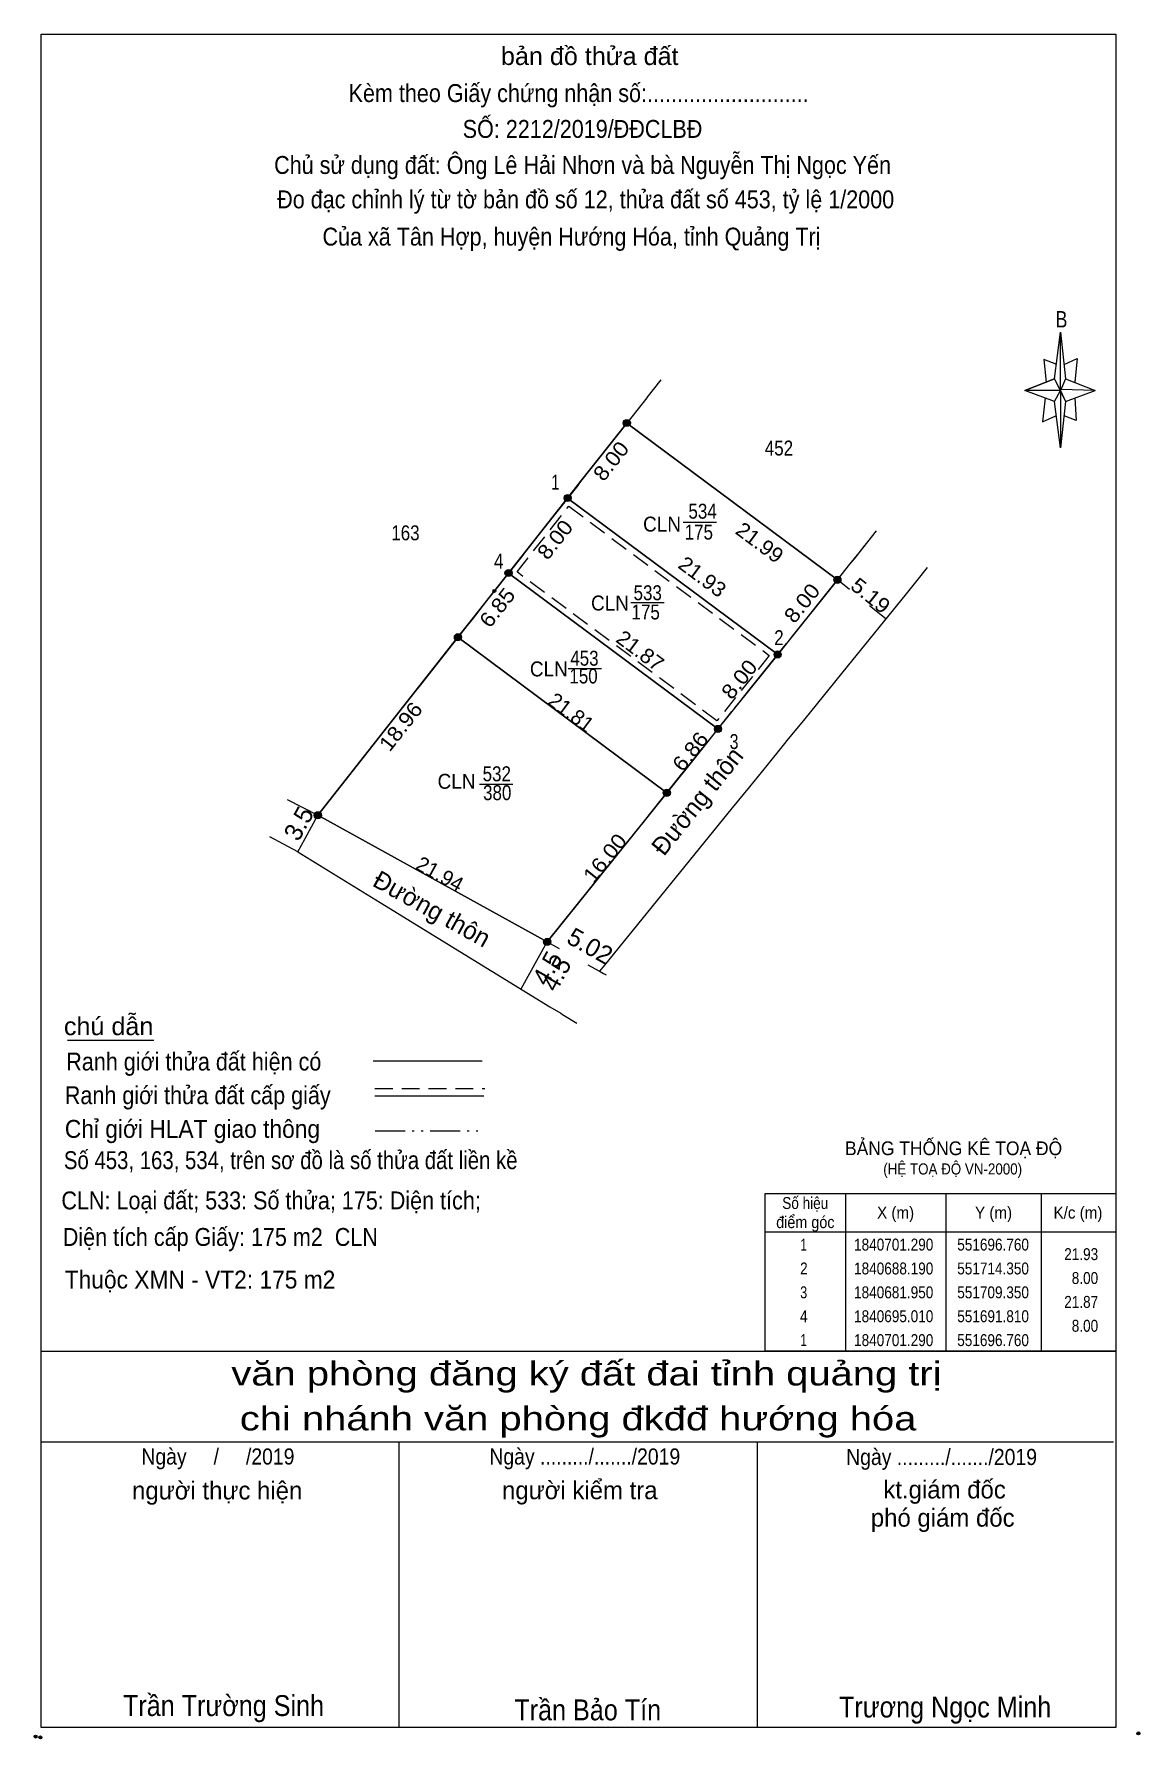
# Model space of a CAD drawing. Header units: metres. Extents: x 551540 to 551982, y 1840033 to 1840773.
# Drawn here: x 551541.6 to 551634.2, y 1840338.5 to 1840481.3 of the extents above; entities that cross this region are included whole.
import ezdxf
from ezdxf.enums import TextEntityAlignment as Align

# ---------------------------------------------------------------- set-up
doc = ezdxf.new("R2010")
doc.units = ezdxf.units.M
doc.header["$LTSCALE"] = 0.5
doc.header["$PDMODE"] = 32
doc.header["$PDSIZE"] = 0.25
doc.linetypes.add('DASH_DOUBLE_DOT', pattern=[9.2, 5, -1.2, 0.3, -1.2, 0.3, -1.2])
doc.linetypes.add('MEDIUM_DASHED', pattern=[4.5, 3, -1.5])
for name, color, linetype, lineweight in [('1', 7, 'Continuous', 13), ('10', 7, 'Continuous', 13), ('17', 7, 'Continuous', 13), ('23', 7, 'Continuous', 13), ('5', 7, 'Continuous', 13), ('6', 7, 'Continuous', 13), ('63', 7, 'Continuous', 13)]:
    doc.layers.add(name, color=color, linetype=linetype, lineweight=lineweight)

msp = doc.modelspace()

# ---------------------------------------------------------------- texts
at = {"layer": '1'}
for s, width, p in [('452', 0.85, (551603.955, 1840445.99)), ('CLN', 0.95, (551594.165, 1840439.62)), ('534', 0.85, (551597.56, 1840440.7)), ('163', 0.85, (551572.675, 1840438.89)), ('175', 0.85, (551597.245, 1840438.95)), ('533', 0.85, (551592.965, 1840433.87)), ('CLN', 0.95, (551589.805, 1840433.01)), ('175', 0.85, (551592.795, 1840432.26)), ('453', 0.85, (551587.665, 1840428.39)), ('CLN', 0.95, (551584.685, 1840427.49)), ('150', 0.85, (551587.59, 1840426.9)), ('CLN', 0.95, (551576.955, 1840418.08)), ('532', 0.85, (551580.325, 1840418.71)), ('380', 0.85, (551580.36, 1840417.13))]:
    msp.add_text(s, height=1.25, dxfattribs=dict(at, width=width)).set_placement(p, align=Align.CENTER)
at = {"layer": '1', "width": 1.1}
msp.add_text('5.19', height=1.25, rotation=321.254, dxfattribs=at).set_placement((551611.2388, 1840433.7733), align=Align.CENTER)
at = {"layer": '1'}
for s, height, width, p in [('BẢNG THỐNG KÊ TOẠ ĐỘ ', 1.15, 0.95, (551609.49, 1840387.4)), ('(HỆ TOẠ ĐỘ VN-2000)', 0.93, 0.9, (551612.69, 1840385.78))]:
    msp.add_text(s, height=height, dxfattribs=dict(at, width=width)).set_placement(p)
at = {"layer": '23'}
for s, rotation, p in [('Đường thôn', 51.269, (551597.699, 1840416.5807)), ('3.5', 61.089, (551564.3935, 1840414.8124)), ('Đường thôn', 330.885, (551574.5301, 1840407.3728)), ('Đường thôn', 330.885, (551574.5301, 1840407.3728)), ('5.02', 330.68, (551587.7677, 1840404.2678)), ('4.5', 61.044, (551585.2046, 1840402.6919)), ('4.5', 61.044, (551585.9646, 1840402.2019))]:
    msp.add_text(s, height=1.5, rotation=rotation, dxfattribs=at).set_placement(p, align=Align.CENTER)
at = {"layer": '5'}
for s, height, width, p in [('bản đồ thửa đất', 1.5, 1.05, (551588.11, 1840478.69)), ('Kèm theo Giấy chứng nhận số:...........................', 1.5, 0.9, (551587.18, 1840475.59)), ('SỐ: 2212/2019/ĐĐCLBĐ', 1.5, 0.9, (551587.505, 1840472.59)), ('Chủ sử dụng đất: Ông Lê Hải Nhơn và bà Nguyễn Thị Ngọc Yến', 1.5, 0.9, (551587.51, 1840469.57)), ('Đo đạc chỉnh lý từ tờ bản đồ số 12, thửa đất số 453, tỷ lệ 1/2000 ', 1.5, 0.9, (551588.02, 1840466.69)), ('Của xã Tân Hợp, huyện Hướng Hóa, tỉnh Quảng Trị', 1.5, 0.9, (551586.58, 1840463.57)), ('B', 1.378, 0.8, (551627.62, 1840456.71)), ('văn phòng đăng ký đất đai tỉnh quảng trị', 2, 1.25, (551587.835, 1840368.11)), ('chi nhánh văn phòng đkđđ hướng hóa', 2, 1.25, (551587.135, 1840364.35)), ('Ngày     /     /2019', 1.35, 0.9, (551556.97, 1840361.49)), ('Ngày ........./......./2019', 1.35, 0.9, (551587.695, 1840361.49)), ('Ngày ........./......./2019', 1.35, 0.9, (551617.575, 1840361.45)), ('Trần Trường Sinh', 1.75, 0.9, (551557.44, 1840340.43)), ('Trần Bảo Tín', 1.75, 0.9, (551587.94, 1840340.07)), ('Trương Ngọc Minh', 1.75, 0.9, (551617.875, 1840340.31))]:
    msp.add_text(s, height=height, dxfattribs=dict(at, width=width)).set_placement(p, align=Align.CENTER)
for s, p in [('người thực hiện', (551556.91, 1840358.57)), ('người kiểm tra', (551587.275, 1840358.59)), ('kt.giám đốc', (551617.825, 1840358.65)), ('phó giám đốc', (551617.67, 1840356.29))]:
    msp.add_text(s, height=1.5, dxfattribs=at).set_placement(p, align=Align.CENTER)
at = {"layer": '6'}
for s, width, p in [('chú dẫn', 1.05, (551544.07, 1840397.45)), ('Ranh giới thửa đất hiện có ', 0.9, (551544.27, 1840394.49)), ('Ranh giới thửa đất cấp giấy', 0.9, (551544.15, 1840391.67)), ('Chỉ giới HLAT giao thông', 0.95, (551544.15, 1840388.85)), ('Số 453, 163, 534, trên sơ đồ là số thửa đất liền kề', 0.85, (551544.07, 1840386.23)), ('CLN: Loại đất; 533: Số thửa; 175: Diện tích;', 0.9, (551543.86, 1840382.86)), ('Diện tích cấp Giấy: 175 m2  CLN', 0.9, (551543.98, 1840379.8)), ('Thuộc XMN - VT2: 175 m2', 0.95, (551544.14, 1840376.23))]:
    msp.add_text(s, height=1.5, dxfattribs=dict(at, width=width)).set_placement(p)
at = {"layer": '63'}
for s, rotation, width, p in [('8.00', 51.754, 1.1, (551590.383, 1840445.1381)), ('8.00', 51.754, 1.1, (551585.693, 1840438.5581)), ('21.99', 323.339, 1.05, (551601.9718, 1840438.204)), ('21.93', 323.323, 1.05, (551597.1717, 1840435.3382)), ('8.00', 51.34, 1.1, (551606.3717, 1840433.2396)), ('6.85', 51.758, 1.1, (551580.857, 1840432.8681)), ('21.87', 323.329, 1.05, (551591.9617, 1840429.141)), ('8.00', 51.295, 1.1, (551601.1233, 1840426.8592)), ('18.96', 51.807, 1.1, (551572.7728, 1840422.9086)), ('6.86', 51.275, 1.1, (551597.02, 1840420.814)), ('16.00', 51.267, 1.1, (551589.8709, 1840411.889))]:
    msp.add_text(s, height=1.25, rotation=rotation, dxfattribs=dict(at, width=width)).set_placement(p, align=Align.CENTER)
for s, height, width, p in [(' 1', 1.25, 0.75, (551585.58, 1840443.14)), (' 4', 1.25, 0.85, (551580.88, 1840436.52)), (' 2', 1.25, 0.85, (551604.35, 1840430.11)), (' 3', 1.25, 0.8, (551600.57, 1840421.41)), ('21.93', 1, 0.85, (551630.69, 1840378.61)), ('8.00', 1, 0.85, (551630.69, 1840376.61)), ('21.87', 1, 0.85, (551630.69, 1840374.61)), ('8.00', 1, 0.85, (551630.69, 1840372.61))]:
    msp.add_text(s, height=height, dxfattribs=dict(at, width=width)).set_placement(p, align=Align.RIGHT)
for s, rotation, p in [('21.81', 323.314, (551586.1816, 1840423.9802)), ('21.81', 323.314, (551586.1816, 1840423.9802)), ('21.94', 331.11, (551575.2531, 1840410.3954))]:
    msp.add_text(s, height=1.25, rotation=rotation, dxfattribs=at).set_placement(p, align=Align.CENTER)
for s, width, p in [('Số hiệu', 0.85, (551606.16, 1840382.89)), ('điểm góc', 0.9, (551606.165, 1840381.29)), ('X (m)', 0.95, (551613.725, 1840382.09)), ('Y (m)', 0.95, (551621.93, 1840382.09)), ('K/c (m)', 0.95, (551629, 1840382.09)), (' 1', 0.75, (551605.885, 1840379.41)), ('1840701.290', 0.85, (551613.565, 1840379.41)), ('551696.760', 0.85, (551621.89, 1840379.41)), (' 2', 0.85, (551605.885, 1840377.41)), ('1840688.190', 0.85, (551613.565, 1840377.41)), ('551714.350', 0.85, (551621.89, 1840377.41)), (' 3', 0.8, (551605.88, 1840375.41)), ('1840681.950', 0.85, (551613.565, 1840375.41)), ('551709.350', 0.85, (551621.89, 1840375.41)), (' 4', 0.85, (551605.88, 1840373.41)), ('1840695.010', 0.85, (551613.565, 1840373.41)), ('551691.810', 0.85, (551621.89, 1840373.41)), (' 1', 0.75, (551605.885, 1840371.41)), ('1840701.290', 0.85, (551613.565, 1840371.41)), ('551696.760', 0.85, (551621.89, 1840371.41))]:
    msp.add_text(s, height=1, dxfattribs=dict(at, width=width)).set_placement(p, align=Align.CENTER)

# ---------------------------------------------------------------- hatches: boundary and pattern name
at = {"layer": '1'}
for points in [[(551591.51, 1840448.71, 1), (551590.91, 1840448.71, 1)], [(551586.56, 1840442.43, 1), (551585.96, 1840442.43, 1)], [(551581.61, 1840436.15, 1), (551581.01, 1840436.15, 1)], [(551609.15, 1840435.58, 1), (551608.55, 1840435.58, 1)], [(551577.37, 1840430.77, 1), (551576.77, 1840430.77, 1)], [(551604.15, 1840429.33, 1), (551603.55, 1840429.33, 1)], [(551599.15, 1840423.09, 1), (551598.55, 1840423.09, 1)], [(551594.86, 1840417.74, 1), (551594.26, 1840417.74, 1)], [(551565.64, 1840415.86, 1), (551565.04, 1840415.86, 1)], [(551584.85, 1840405.26, 1), (551584.25, 1840405.26, 1)]]:
    msp.add_hatch(color=256, dxfattribs=at).paths.add_polyline_path(points)

# ---------------------------------------------------------------- linework, layer by layer
for p, q in [((551609.87, 1840434.76), (551608.86, 1840435.57)), ((551612.91, 1840432.32), (551611.55, 1840433.41))]:
    msp.add_line(p, q, dxfattribs=at)
for points in [[(551587.34, 1840443.8), (551591.21, 1840448.71), (551608.85, 1840435.58), (551604.58, 1840430.24)], [(551604.58, 1840430.24), (551603.85, 1840429.33), (551586.26, 1840442.43), (551587.34, 1840443.8)], [(551582.76, 1840437.99), (551586.26, 1840442.43), (551603.85, 1840429.33), (551600.01, 1840424.54)], [(551600.01, 1840424.54), (551598.85, 1840423.09), (551581.31, 1840436.15), (551582.76, 1840437.99)], [(551577.95, 1840431.89), (551581.31, 1840436.15), (551598.85, 1840423.09), (551597.04, 1840420.83)], [(551597.04, 1840420.83), (551594.56, 1840417.74), (551577.07, 1840430.77), (551577.95, 1840431.89)]]:
    msp.add_lwpolyline(points, dxfattribs=at)
at = {"layer": '1', "linetype": 'MEDIUM_DASHED'}
msp.add_lwpolyline([(551586.35, 1840441.74), (551603.14, 1840429.24), (551598.76, 1840423.78), (551582.02, 1840436.24)], close=True, dxfattribs=at)
at = {"layer": '1'}
msp.add_lwpolyline([(551577.07, 1840430.77), (551594.56, 1840417.74), (551584.55, 1840405.26), (551565.34, 1840415.86)], close=True, dxfattribs=at)
for centre in [(551591.21, 1840448.71), (551586.26, 1840442.43), (551581.31, 1840436.15), (551608.85, 1840435.58), (551577.07, 1840430.77), (551603.85, 1840429.33), (551598.85, 1840423.09), (551594.56, 1840417.74), (551565.34, 1840415.86), (551584.55, 1840405.26)]:
    msp.add_circle(centre, 0.3, dxfattribs=at)
at = {"layer": '10'}
for p, q in [((551594.05, 1840452.32), (551592.9, 1840450.86)), ((551592.88, 1840450.83), (551591.21, 1840448.71)), ((551592.88, 1840450.83), (551591.21, 1840448.71)), ((551592.9, 1840450.86), (551592.88, 1840450.83)), ((551592.9, 1840450.86), (551592.88, 1840450.83)), ((551608.85, 1840435.58), (551591.21, 1840448.71)), ((551603.85, 1840429.33), (551586.26, 1840442.43)), ((551585.34, 1840441.27), (551583.77, 1840439.27)), ((551582.41, 1840437.54), (551580.13, 1840434.65)), ((551598.85, 1840423.09), (551581.31, 1840436.15)), ((551579.47, 1840433.81), (551578.26, 1840432.27)), ((551580.13, 1840434.65), (551579.47, 1840433.81)), ((551594.56, 1840417.74), (551577.07, 1840430.77)), ((551573.94, 1840426.79), (551573.46, 1840426.19)), ((551573.46, 1840426.19), (551565.34, 1840415.86)), ((551562.78, 1840417.17), (551565.34, 1840415.86)), ((551565.34, 1840415.86), (551584.55, 1840405.26))]:
    msp.add_line(p, q, dxfattribs=at)
for points in [[(551591.21, 1840448.71), (551587.34, 1840443.8), (551587.21, 1840443.63)], [(551587.21, 1840443.63), (551587.1, 1840443.49), (551585.34, 1840441.27)], [(551583.77, 1840439.27), (551582.76, 1840437.99), (551582.41, 1840437.54)], [(551578.26, 1840432.27), (551577.96, 1840431.89), (551573.94, 1840426.79)]]:
    msp.add_lwpolyline(points, dxfattribs=at)
msp.add_point((551580.13, 1840434.65), dxfattribs=at)
at = {"layer": '17'}
msp.add_line((551544.37, 1840397.04), (551551.61, 1840397.04), dxfattribs=at)
at = {"layer": '23'}
for p, q in [((551610.66, 1840437.83), (551612.13, 1840439.68)), ((551610.66, 1840437.83), (551611.16, 1840438.46)), ((551608.85, 1840435.58), (551609.9, 1840436.89)), ((551608.85, 1840435.58), (551609.9, 1840436.89)), ((551609.9, 1840436.89), (551610.66, 1840437.83)), ((551609.9, 1840436.89), (551610.27, 1840437.35)), ((551610.27, 1840437.35), (551610.66, 1840437.83)), ((551616.38, 1840436.6), (551615.51, 1840435.52)), ((551604.98, 1840430.73), (551608.86, 1840435.57)), ((551604.8, 1840430.5), (551604.98, 1840430.73)), ((551602.92, 1840428.16), (551604.59, 1840430.24)), ((551604.59, 1840430.24), (551604.8, 1840430.5)), ((551609.66, 1840428.31), (551606.11, 1840423.94)), ((551600.27, 1840424.85), (551600.68, 1840425.36)), ((551597.77, 1840421.74), (551600.02, 1840424.54)), ((551600.02, 1840424.54), (551600.25, 1840424.83)), ((551606.11, 1840423.94), (551604.9, 1840422.46)), ((551596.24, 1840419.84), (551597.04, 1840420.83)), ((551597.04, 1840420.83), (551597.42, 1840421.31)), ((551597.42, 1840421.31), (551597.77, 1840421.74)), ((551604.3, 1840421.72), (551602.93, 1840420.04)), ((551595.72, 1840419.18), (551596.24, 1840419.84)), ((551600.04, 1840416.48), (551589.34, 1840403.31)), ((551565.34, 1840415.86), (551584.55, 1840405.26)), ((551563.65, 1840412.8), (551561.32, 1840414.07)), ((551584.55, 1840405.26), (551590.6, 1840412.8)), ((551582.37, 1840401.32), (551584.55, 1840405.26)), ((551582.37, 1840401.32), (551584.55, 1840405.26)), ((551584.55, 1840405.26), (551585.56, 1840404.7)), ((551587.95, 1840403.35), (551588.92, 1840402.81)), ((551587.95, 1840403.35), (551588.92, 1840402.81)), ((551588.92, 1840402.81), (551588.93, 1840402.8)), ((551588.92, 1840402.81), (551588.93, 1840402.8)), ((551589.34, 1840403.31), (551588.93, 1840402.8)), ((551588.93, 1840402.8), (551589.26, 1840402.62)), ((551589.26, 1840402.62), (551589.49, 1840402.5)), ((551584.78, 1840399.83), (551585.68, 1840399.28)), ((551585.68, 1840399.28), (551585.84, 1840399.18)), ((551585.84, 1840399.18), (551587.04, 1840398.45)), ((551585.84, 1840399.18), (551587.04, 1840398.45))]:
    msp.add_line(p, q, dxfattribs=at)
for points in [[(551615.51, 1840435.52), (551614.6, 1840434.4), (551609.66, 1840428.31)], [(551600.25, 1840424.83), (551601.41, 1840426.28), (551602.92, 1840428.16)], [(551604.9, 1840422.46), (551604.73, 1840422.26), (551604.3, 1840421.72)], [(551602.93, 1840420.04), (551601.48, 1840418.25), (551600.04, 1840416.48)], [(551590.6, 1840412.8), (551592.57, 1840415.25), (551595.72, 1840419.18)], [(551563.65, 1840412.8), (551564.27, 1840413.91), (551565.34, 1840415.86)], [(551563.65, 1840412.8), (551564.27, 1840413.91), (551565.34, 1840415.86)], [(551563.65, 1840412.8), (551570.56, 1840408.56), (551584.78, 1840399.83)], [(551563.65, 1840412.8), (551570.56, 1840408.56), (551584.78, 1840399.83)], [(551588.93, 1840402.8), (551589.26, 1840402.62), (551589.49, 1840402.5)], [(551584.78, 1840399.83), (551585.68, 1840399.28), (551585.84, 1840399.18)]]:
    msp.add_lwpolyline(points, dxfattribs=at)
msp.add_point((551565.34, 1840415.86), dxfattribs=at)
at = {"layer": '5'}
for p, q in [((551627.04, 1840452.42), (551627.54, 1840456.32)), ((551627.94, 1840452.42), (551630.44, 1840451.42)), ((551627.04, 1840450.52), (551624.54, 1840451.42)), ((551628.74, 1840450.82), (551628.84, 1840448.92)), ((551627.94, 1840450.52), (551627.54, 1840446.62)), ((551628.84, 1840448.92), (551627.84, 1840449.32)), ((551542.16, 1840370.98), (551632.16, 1840370.98)), ((551542.16, 1840363.38), (551631.96, 1840363.38)), ((551542.16, 1840363.38), (551631.96, 1840363.38)), ((551542.16, 1840363.38), (551631.96, 1840363.38)), ((551572.16, 1840339.48), (551572.16, 1840363.38)), ((551602.16, 1840339.48), (551602.16, 1840363.38))]:
    msp.add_line(p, q, dxfattribs=at)
for points in [[(551542.16, 1840481.28), (551632.16, 1840481.28), (551632.16, 1840339.48), (551542.16, 1840339.48)], [(551627.54, 1840456.32), (551627.94, 1840452.42), (551627.54, 1840451.42)], [(551627.54, 1840451.42), (551624.54, 1840451.42), (551627.04, 1840452.42), (551627.94, 1840450.52), (551630.44, 1840451.42), (551627.54, 1840451.52)], [(551627.54, 1840451.42), (551627.54, 1840446.62), (551627.04, 1840450.52)]]:
    msp.add_lwpolyline(points, close=True, dxfattribs=at)
for points in [[(551627.24, 1840453.62), (551626.14, 1840454.02), (551626.34, 1840452.12)], [(551627.84, 1840453.62), (551628.94, 1840454.12), (551628.74, 1840452.12)], [(551627.54, 1840451.42), (551627.04, 1840452.42), (551624.54, 1840451.42)], [(551626.24, 1840450.82), (551626.04, 1840448.82), (551627.14, 1840449.32)], [(551627.54, 1840451.42), (551627.94, 1840450.52), (551630.44, 1840451.42)], [(551632.16, 1840339.48), (551542.16, 1840339.48), (551542.16, 1840363.38)]]:
    msp.add_lwpolyline(points, dxfattribs=at)
for p in [(551541.7, 1840338.71), (551542.1, 1840338.64)]:
    msp.add_point(p, dxfattribs=at)
at = {"layer": '6'}
for p, q in [((551569.97, 1840395.3), (551579.11, 1840395.3)), ((551570.11, 1840392.37), (551579.25, 1840392.37))]:
    msp.add_line(p, q, dxfattribs=at)
at = {"layer": '6', "linetype": 'MEDIUM_DASHED'}
msp.add_line((551570.11, 1840392.99), (551579.31, 1840392.99), dxfattribs=at)
at = {"layer": '6'}
msp.add_point((551634.06, 1840338.98), dxfattribs=at)
at = {"layer": '63'}
for p, q in [((551595.94, 1840440.4), (551598.72, 1840440.4)), ((551591.55, 1840433.68), (551594.33, 1840433.68)), ((551586.31, 1840428.16), (551589.09, 1840428.16)), ((551578.89, 1840418.47), (551581.67, 1840418.47)), ((551609.52, 1840384.18), (551609.52, 1840370.98)), ((551617.92, 1840384.18), (551617.92, 1840370.98)), ((551625.92, 1840384.18), (551625.92, 1840370.98)), ((551602.8, 1840380.98), (551632.16, 1840380.98))]:
    msp.add_line(p, q, dxfattribs=at)
at = {"layer": '63', "linetype": 'DASH_DOUBLE_DOT'}
msp.add_line((551570.15, 1840389.45), (551579.35, 1840389.45), dxfattribs=at)
at = {"layer": '63'}
msp.add_lwpolyline([(551602.8, 1840384.18), (551632.16, 1840384.18), (551632.16, 1840370.98), (551602.8, 1840370.98)], close=True, dxfattribs=at)

msp.set_redraw_order([(e.dxf.handle, doc.entitydb.next_handle()) for e in msp.query("TEXT MTEXT ATTDEF DIMENSION ARC_DIMENSION")])  # texts and dimensions are drawn at this point

doc.saveas('drawing.dxf')
